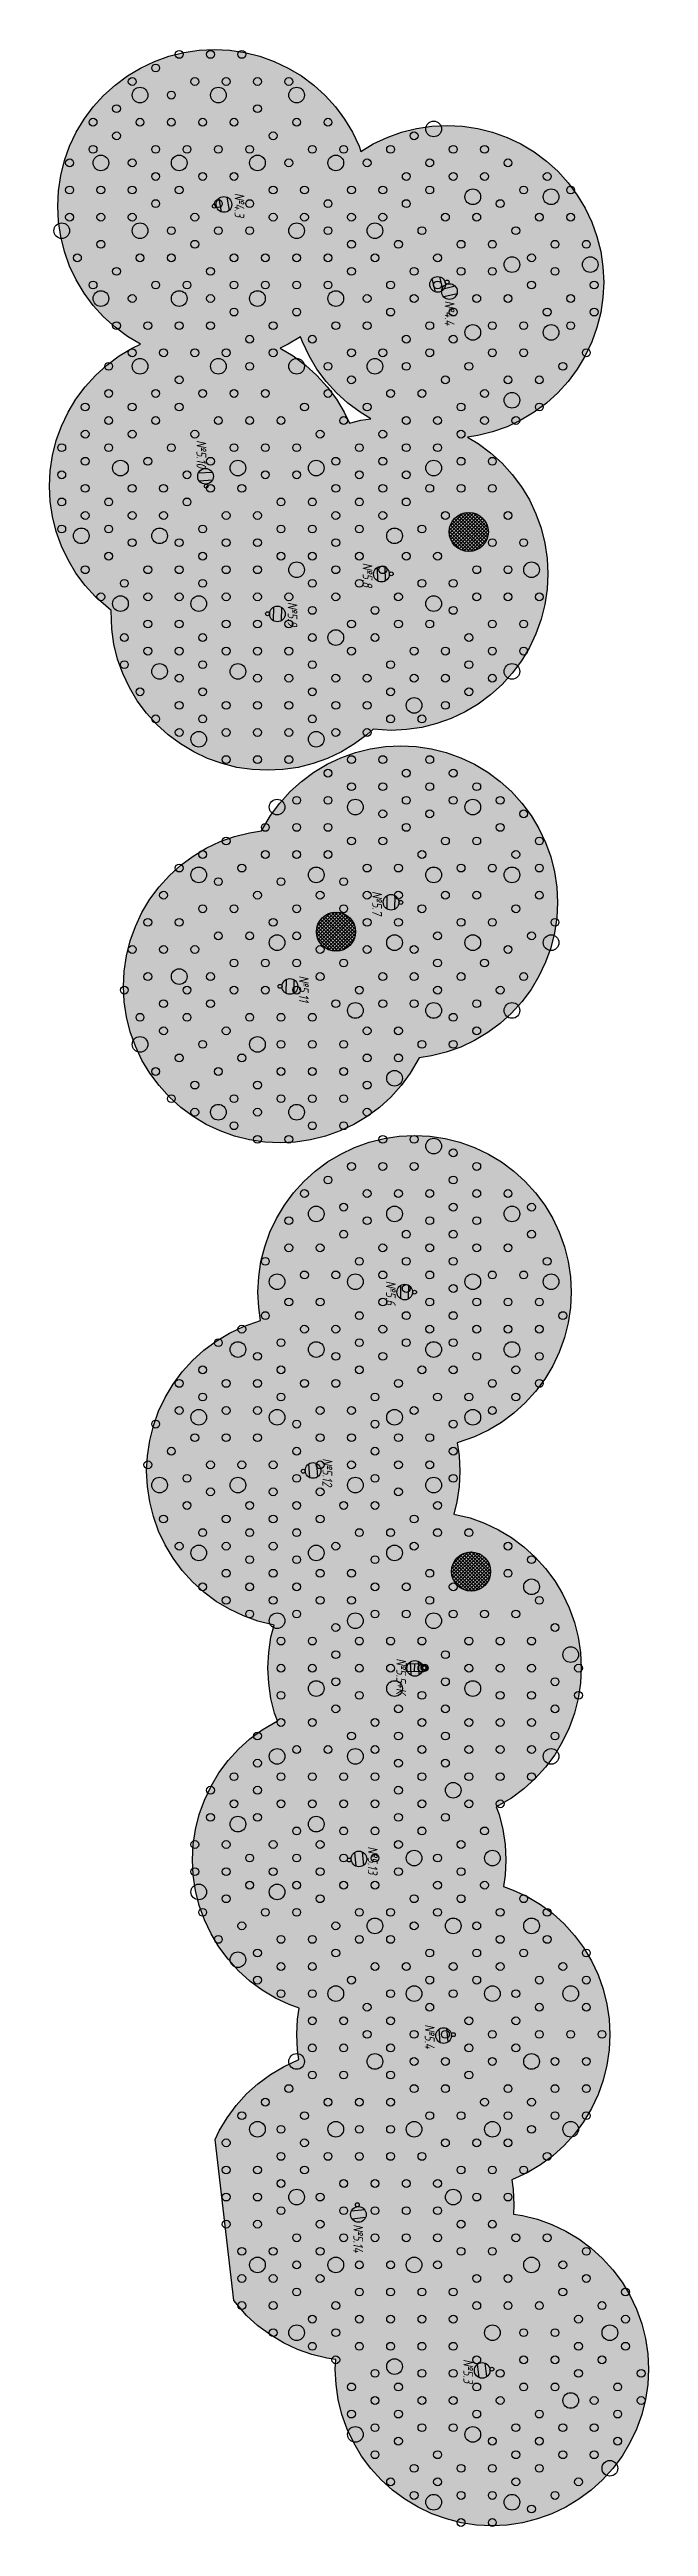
# Model space of a CAD drawing. Extents: x 17765 to 20362, y 13375 to 15893.
# Drawn here: x 17795.5 to 17872, y 14143.2 to 14459.5 of the extents above; entities that cross this region are included whole.
import ezdxf

# ---------------------------------------------------------------- set-up
doc = ezdxf.new("R2010")
doc.units = 0
for name, color, linetype in [('PLANTING_FLOWERBEDS', 6, 'Continuous'), ('PLANTING_LAWN', 82, 'Continuous'), ('PLANTING_SHRUBS', 94, 'Continuous'), ('PLANTING_TREES', 3, 'Continuous'), ('ЭН_ВЫНОСКИ_НОМЕРА_ОПОРЫ', 1, 'CONTINUOUS'), ('ЭН_СУЩ_ОПОРА__ЗАМ__СВЕТ__Н', 5, 'CONTINUOUS'), ('ЭН_СУЩ_ОПОРА_К1_LED', 7, 'CONTINUOUS'), ('ЭН_СУЩ_ОПОРА_К2-90_2_LED', 7, 'CONTINUOUS'), ('ЭН_СУЩ_ОПОРА_НО_К1-П_LED50', 1, 'CONTINUOUS')]:
    doc.layers.add(name, color=color, linetype=linetype)
doc.styles.get("Standard").update_dxf_attribs({"font": 'isocpeui.ttf', "width": 0.8})

msp = doc.modelspace()

# ---------------------------------------------------------------- texts
at = {"layer": 'ЭН_ВЫНОСКИ_НОМЕРА_ОПОРЫ', "color": 1, "char_height": 1.25, "attachment_point": 1, "rotation": 269.88316}
for s, heights, insert in [('{\\C5;\\c16711680;№4.3}', [-1.25], (17820.341, 14441.206)), ('{\\C256;\\c0;№4.4}', [-1.25], (17847.189, 14427.448)), ('{\\C256;\\c0;№5.10}', [-1.25], (17815.479, 14409.63)), ('{\\C256;\\c0;№5.8}', [-1.25], (17836.702, 14393.97)), ('{\\C256;\\c0;№5.9}', [-1.25], (17827.123, 14388.966)), ('{\\C256;\\c0;№5.7}', [-1.266], (17837.925, 14352.033)), ('{\\C256;\\c0;№5.11}', [-1.25], (17828.563, 14341.248)), ('{\\C256;\\c0;№5.6}', [-1.25], (17839.677, 14302.254)), ('{\\C256;\\c0;№5.12}', [-1.25], (17831.574, 14279.593)), ('{\\C5;\\c16711680;№5.5}+К', [-1.25], (17841.002, 14254.045)), ('{\\C256;\\c0;№5.13}', [-1.25], (17837.363, 14230.021)), ('{\\C256;\\c0;№5.4}', [-1.25], (17844.638, 14207.296)), ('{\\C256;\\c0;№5.14}', [-1.25], (17835.513, 14181.76)), ('{\\C256;\\c0;№5.3}', [-1.25], (17849.56, 14164.532))]:
    msp.add_mtext_dynamic_manual_height_columns(s, width=2.90548, gutter_width=12.5, heights=heights, dxfattribs=dict(at, insert=insert))

# ---------------------------------------------------------------- blocks, each defined once
blk = doc.blocks.new('*U588')
at = {"layer": 'ЭН_СУЩ_ОПОРА_К1_LED', "color": 18}
for points in [[(-1.63, -1.08), (-1.84, 0.64)], [(-0.64, -0.95), (-0.85, 0.77)]]:
    blk.add_lwpolyline(points, dxfattribs=at)
for centre, radius in [((-1.24, -0.16), 1), ((0, 0), 0.25)]:
    blk.add_circle(centre, radius, dxfattribs=at)
blk = doc.blocks.new('*U591')
at = {"layer": 'ЭН_СУЩ_ОПОРА_К1_LED', "color": 18}
for points in [[(-1.67, -1.02), (-1.82, 0.71)], [(-0.67, -0.93), (-0.82, 0.8)]]:
    blk.add_lwpolyline(points, dxfattribs=at)
for centre, radius in [((-1.25, -0.11), 1), ((0, 0), 0.25)]:
    blk.add_circle(centre, radius, dxfattribs=at)
blk = doc.blocks.new('*U592')
at = {"layer": 'ЭН_СУЩ_ОПОРА__ЗАМ__СВЕТ__Н'}
for points in [[(-1.7, -0.96), (-1.78, 0.77)], [(-0.7, -0.91), (-0.79, 0.82)]]:
    blk.add_lwpolyline(points, dxfattribs=at)
for centre, radius in [((-1.24, -0.07), 1), ((0, 0), 0.25)]:
    blk.add_circle(centre, radius, dxfattribs=at)
blk = doc.blocks.new('*U593')
at = {"layer": 'ЭН_СУЩ_ОПОРА_К1_LED', "color": 18}
for points in [[(-1.76, -0.85), (-1.74, 0.88)], [(-0.76, -0.86), (-0.74, 0.87)]]:
    blk.add_lwpolyline(points, dxfattribs=at)
for centre, radius in [((-1.25, 0.01), 1), ((0, 0), 0.25)]:
    blk.add_circle(centre, radius, dxfattribs=at)
blk = doc.blocks.new('*U594')
at = {"layer": 'ЭН_СУЩ_ОПОРА_К1_LED', "color": 18}
for points in [[(-1.72, -0.92), (-1.77, 0.81)], [(-0.72, -0.89), (-0.77, 0.84)]]:
    blk.add_lwpolyline(points, dxfattribs=at)
for centre, radius in [((-1.25, -0.04), 1), ((0, 0), 0.25)]:
    blk.add_circle(centre, radius, dxfattribs=at)
blk = doc.blocks.new('*U595')
at = {"layer": 'ЭН_СУЩ_ОПОРА_К1_LED', "color": 18}
for points in [[(0.66, 0.94), (0.83, -0.79)], [(1.65, 1.04), (1.83, -0.69)]]:
    blk.add_lwpolyline(points, dxfattribs=at)
for centre, radius in [((0, 0), 0.25), ((1.24, 0.13), 1)]:
    blk.add_circle(centre, radius, dxfattribs=at)
blk = doc.blocks.new('*U596')
at = {"layer": 'ЭН_СУЩ_ОПОРА_К1_LED', "color": 18}
for points in [[(0.69, 0.92), (0.81, -0.81)], [(1.68, 0.99), (1.81, -0.74)]]:
    blk.add_lwpolyline(points, dxfattribs=at)
for centre, radius in [((0, 0), 0.25), ((1.25, 0.09), 1)]:
    blk.add_circle(centre, radius, dxfattribs=at)
blk = doc.blocks.new('*U597')
at = {"layer": 'ЭН_СУЩ_ОПОРА_К1_LED', "color": 18}
for points in [[(0.94, -0.65), (-0.78, -0.84)], [(1.06, -1.64), (-0.67, -1.84)]]:
    blk.add_lwpolyline(points, dxfattribs=at)
for centre, radius in [((0, 0), 0.25), ((0.14, -1.24), 1)]:
    blk.add_circle(centre, radius, dxfattribs=at)
blk = doc.blocks.new('*U598')
at = {"layer": 'ЭН_СУЩ_ОПОРА_К1_LED', "color": 18}
for points in [[(0.76, 0.86), (0.74, -0.88)], [(1.76, 0.84), (1.74, -0.89)]]:
    blk.add_lwpolyline(points, dxfattribs=at)
for centre, radius in [((0, 0), 0.25), ((1.25, -0.02), 1)]:
    blk.add_circle(centre, radius, dxfattribs=at)
blk = doc.blocks.new('*U599')
at = {"layer": 'ЭН_СУЩ_ОПОРА_К1_LED', "color": 18}
for points in [[(0.77, 0.85), (0.73, -0.88)], [(1.77, 0.83), (1.73, -0.91)]]:
    blk.add_lwpolyline(points, dxfattribs=at)
for centre, radius in [((0, 0), 0.25), ((1.25, -0.03), 1)]:
    blk.add_circle(centre, radius, dxfattribs=at)
blk = doc.blocks.new('*U600')
at = {"layer": 'ЭН_СУЩ_ОПОРА_К1_LED', "color": 18}
for points in [[(-0.98, 1.69), (0.75, 1.8)], [(-0.91, 0.69), (0.81, 0.81)]]:
    blk.add_lwpolyline(points, dxfattribs=at)
for centre, radius in [((-0.08, 1.25), 1), ((0, 0), 0.25)]:
    blk.add_circle(centre, radius, dxfattribs=at)
blk = doc.blocks.new('*U601')
at = {"layer": 'ЭН_СУЩ_ОПОРА_К2-90_2_LED', "color": 18}
for points in [[(-1.49, -1.27), (-1.91, 0.41)], [(-0.52, -1.02), (-0.94, 0.66)], [(1.02, -0.52), (-0.66, -0.94)], [(1.27, -1.49), (-0.41, -1.91)]]:
    blk.add_lwpolyline(points, dxfattribs=at)
for centre, radius in [((-1.21, -0.3), 1), ((0, 0), 0.25), ((0.3, -1.21), 1)]:
    blk.add_circle(centre, radius, dxfattribs=at)
blk = doc.blocks.new('*U602')
at = {"layer": 'ЭН_СУЩ_ОПОРА__ЗАМ__СВЕТ__Н'}
for points in [[(0.59, 0.98), (0.89, -0.73)], [(1.58, 1.15), (1.87, -0.56)]]:
    blk.add_lwpolyline(points, dxfattribs=at)
for centre, radius in [((0, 0), 0.25), ((1.23, 0.21), 1)]:
    blk.add_circle(centre, radius, dxfattribs=at)
blk = doc.blocks.new('*U582')
at = {"layer": 'ЭН_СУЩ_ОПОРА_НО_К1-П_LED50'}
blk.add_lwpolyline([(-2.3, 0.54), (-0.29, 0.51), (-0.31, -0.5), (-2.32, -0.47)], close=True, dxfattribs=at)
blk.add_lwpolyline([(-1.3, 0.53), (-1.31, -0.48)], dxfattribs=at)
for radius in [0.45, 0.3]:
    blk.add_circle((0, 0), radius, dxfattribs=at)

# ---------------------------------------------------------------- hatches: boundary and pattern name
at = {"layer": 'PLANTING_FLOWERBEDS'}
h = msp.add_hatch(dxfattribs=at)
h.set_pattern_fill('ANSI37', color=6, scale=0.1)
edge = h.paths.add_edge_path()
edge.add_arc((17849.005, 14397.911), 2.5, 0, 360)
h = msp.add_hatch(dxfattribs=at)
h.set_pattern_fill('ANSI37', color=6, scale=0.1)
edge = h.paths.add_edge_path()
edge.add_arc((17832.049, 14346.85), 2.5, 0, 360)
h = msp.add_hatch(dxfattribs=at)
h.set_pattern_fill('ANSI37', color=6, scale=0.1)
edge = h.paths.add_edge_path()
edge.add_arc((17849.293, 14265.13), 2.5, 0, 360)
at = {"layer": 'PLANTING_LAWN'}
h = msp.add_hatch(dxfattribs=at)
h.set_pattern_fill('GRASS', color=82, scale=0.05)
h.paths.add_polyline_path([(17801.32, 14389.62), (17800, 14391.07), (17798.83, 14392.65), (17797.82, 14394.33), (17796.98, 14396.11), (17796.32, 14397.95), (17795.85, 14399.86), (17795.56, 14401.8), (17795.46, 14403.76), (17795.56, 14405.72), (17795.85, 14407.66), (17796.32, 14409.57), (17796.98, 14411.41), (17797.82, 14413.19), (17798.83, 14414.87), (17800, 14416.45), (17801.32, 14417.9), (17802.77, 14419.22), (17804.35, 14420.39), (17806.03, 14421.4), (17807.07, 14421.89), (17805.4, 14422.89), (17803.82, 14424.06), (17802.37, 14425.38), (17801.05, 14426.83), (17799.88, 14428.41), (17798.87, 14430.09), (17798.03, 14431.87), (17797.37, 14433.71), (17796.89, 14435.62), (17796.61, 14437.56), (17796.51, 14439.52), (17796.61, 14441.48), (17796.89, 14443.42), (17797.37, 14445.33), (17798.03, 14447.17), (17798.87, 14448.95), (17799.88, 14450.63), (17801.05, 14452.21), (17802.37, 14453.66), (17803.82, 14454.98), (17805.4, 14456.15), (17807.08, 14457.16), (17808.86, 14458), (17810.7, 14458.66), (17812.61, 14459.14), (17814.55, 14459.42), (17816.51, 14459.52), (17818.47, 14459.42), (17820.41, 14459.14), (17822.32, 14458.66), (17824.16, 14458), (17825.94, 14457.16), (17827.62, 14456.15), (17829.2, 14454.98), (17830.65, 14453.66), (17831.97, 14452.21), (17833.14, 14450.63), (17834.15, 14448.95), (17834.99, 14447.17), (17835.22, 14446.51), (17836.81, 14447.46), (17838.58, 14448.3), (17840.43, 14448.96), (17842.33, 14449.44), (17844.27, 14449.73), (17846.24, 14449.82), (17848.2, 14449.73), (17850.14, 14449.44), (17852.04, 14448.96), (17853.89, 14448.3), (17855.66, 14447.46), (17857.35, 14446.45), (17858.92, 14445.28), (17860.38, 14443.97), (17861.7, 14442.51), (17862.86, 14440.94), (17863.87, 14439.25), (17864.71, 14437.48), (17865.37, 14435.63), (17865.85, 14433.73), (17866.14, 14431.78), (17866.24, 14429.82), (17866.14, 14427.86), (17865.85, 14425.92), (17865.37, 14424.02), (17864.71, 14422.17), (17863.87, 14420.4), (17862.86, 14418.71), (17861.7, 14417.14), (17860.38, 14415.68), (17858.92, 14414.36), (17857.35, 14413.19), (17855.66, 14412.19), (17853.89, 14411.35), (17852.04, 14410.69), (17850.14, 14410.21), (17848.84, 14410.02), (17850.21, 14409.19), (17851.79, 14408.02), (17853.25, 14406.7), (17854.56, 14405.25), (17855.73, 14403.67), (17856.74, 14401.99), (17857.58, 14400.21), (17858.24, 14398.37), (17858.72, 14396.46), (17859.01, 14394.52), (17859.1, 14392.56), (17859.01, 14390.6), (17858.72, 14388.66), (17858.24, 14386.75), (17857.58, 14384.91), (17856.74, 14383.13), (17855.73, 14381.45), (17854.56, 14379.87), (17853.25, 14378.42), (17851.79, 14377.1), (17850.21, 14375.93), (17848.53, 14374.92), (17846.76, 14374.08), (17844.91, 14373.42), (17843.01, 14372.94), (17841.06, 14372.66), (17839.1, 14372.56), (17836.78, 14372.71), (17835.99, 14372), (17834.42, 14370.83), (17832.73, 14369.82), (17830.96, 14368.98), (17829.11, 14368.32), (17827.21, 14367.84), (17825.26, 14367.56), (17823.3, 14367.46), (17821.34, 14367.56), (17819.4, 14367.84), (17817.5, 14368.32), (17815.65, 14368.98), (17813.88, 14369.82), (17812.19, 14370.83), (17810.62, 14372), (17809.16, 14373.32), (17807.84, 14374.77), (17806.67, 14376.35), (17805.67, 14378.03), (17804.83, 14379.81), (17804.16, 14381.65), (17803.69, 14383.56), (17803.4, 14385.5), (17803.32, 14387.89)])
h.paths.add_polyline_path([(17824.9, 14421.39), (17826.57, 14420.39), (17828.15, 14419.22), (17829.6, 14417.9), (17830.92, 14416.45), (17832.09, 14414.87), (17833.1, 14413.19), (17833.75, 14411.81), (17835.2, 14412.18), (17836.5, 14412.37), (17835.12, 14413.19), (17833.55, 14414.36), (17832.09, 14415.68), (17830.77, 14417.14), (17829.61, 14418.71), (17828.6, 14420.4), (17827.76, 14422.17), (17827.52, 14422.83), (17825.94, 14421.88)], flags=16)
h = msp.add_hatch(dxfattribs=at)
h.set_pattern_fill('GRASS', color=82, scale=0.05)
h.paths.add_polyline_path([(17832.56, 14321.4), (17830.71, 14320.74), (17828.8, 14320.26), (17826.86, 14319.97), (17824.9, 14319.87), (17822.94, 14319.97), (17821, 14320.26), (17819.1, 14320.74), (17817.25, 14321.4), (17815.47, 14322.24), (17813.79, 14323.24), (17812.21, 14324.41), (17810.76, 14325.73), (17809.44, 14327.19), (17808.27, 14328.76), (17807.26, 14330.45), (17806.42, 14332.22), (17805.76, 14334.07), (17805.29, 14335.97), (17805, 14337.91), (17804.9, 14339.87), (17805, 14341.83), (17805.29, 14343.78), (17805.76, 14345.68), (17806.42, 14347.53), (17807.26, 14349.3), (17808.27, 14350.99), (17809.44, 14352.56), (17810.76, 14354.02), (17812.21, 14355.33), (17813.79, 14356.5), (17815.47, 14357.51), (17817.25, 14358.35), (17819.1, 14359.01), (17821, 14359.49), (17822.55, 14359.72), (17823.7, 14361.7), (17824.87, 14363.28), (17826.18, 14364.74), (17827.64, 14366.05), (17829.22, 14367.22), (17830.9, 14368.23), (17832.67, 14369.07), (17834.52, 14369.73), (17836.42, 14370.21), (17838.37, 14370.5), (17840.33, 14370.59), (17842.29, 14370.5), (17844.23, 14370.21), (17846.13, 14369.73), (17847.98, 14369.07), (17849.75, 14368.23), (17851.44, 14367.22), (17853.01, 14366.05), (17854.47, 14364.74), (17855.79, 14363.28), (17856.96, 14361.7), (17857.97, 14360.02), (17858.8, 14358.25), (17859.47, 14356.4), (17859.94, 14354.49), (17860.23, 14352.55), (17860.33, 14350.59), (17860.23, 14348.63), (17859.94, 14346.69), (17859.47, 14344.79), (17858.8, 14342.94), (17857.97, 14341.17), (17856.96, 14339.48), (17855.79, 14337.91), (17854.47, 14336.45), (17853.01, 14335.13), (17851.44, 14333.96), (17849.75, 14332.95), (17847.98, 14332.12), (17846.13, 14331.45), (17844.23, 14330.98), (17842.68, 14330.75), (17841.53, 14328.76), (17840.36, 14327.19), (17839.04, 14325.73), (17837.59, 14324.41), (17836.01, 14323.24), (17834.33, 14322.24)])
h = msp.add_hatch(dxfattribs=at)
h.set_pattern_fill('GRASS', color=82, scale=0.05)
h.paths.add_polyline_path([(17866.09, 14149.12), (17864.64, 14147.8), (17863.06, 14146.63), (17861.38, 14145.62), (17859.61, 14144.78), (17857.76, 14144.12), (17855.85, 14143.64), (17853.91, 14143.35), (17851.95, 14143.26), (17849.99, 14143.35), (17848.05, 14143.64), (17846.15, 14144.12), (17844.3, 14144.78), (17842.52, 14145.62), (17840.84, 14146.63), (17839.26, 14147.8), (17837.81, 14149.12), (17836.49, 14150.57), (17835.32, 14152.15), (17834.31, 14153.83), (17833.47, 14155.6), (17832.81, 14157.45), (17832.34, 14159.36), (17832.05, 14161.3), (17831.95, 14163.26), (17832.01, 14164.47), (17830.87, 14164.64), (17828.96, 14165.12), (17827.12, 14165.78), (17825.34, 14166.62), (17823.66, 14167.63), (17822.08, 14168.79), (17820.63, 14170.11), (17818.98, 14172.01), (17816.61, 14192.57), (17817.13, 14193.68), (17818.14, 14195.37), (17819.31, 14196.94), (17820.63, 14198.4), (17822.08, 14199.71), (17823.66, 14200.88), (17825.34, 14201.89), (17827.31, 14202.8), (17827.13, 14204.02), (17827.03, 14205.98), (17827.13, 14207.94), (17827.34, 14209.36), (17826.07, 14209.81), (17824.3, 14210.65), (17822.62, 14211.66), (17821.04, 14212.83), (17819.59, 14214.15), (17818.27, 14215.6), (17817.1, 14217.18), (17816.09, 14218.86), (17815.25, 14220.64), (17814.59, 14222.48), (17814.11, 14224.39), (17813.82, 14226.33), (17813.73, 14228.29), (17813.82, 14230.25), (17814.11, 14232.19), (17814.59, 14234.1), (17815.25, 14235.94), (17816.09, 14237.72), (17817.1, 14239.4), (17818.27, 14240.98), (17819.59, 14242.43), (17821.04, 14243.75), (17822.62, 14244.92), (17824.56, 14246.05), (17824.21, 14247.03), (17823.74, 14248.93), (17823.45, 14250.87), (17823.35, 14252.83), (17823.45, 14254.79), (17823.74, 14256.73), (17824.13, 14258.3), (17822.06, 14258.81), (17820.21, 14259.47), (17818.43, 14260.31), (17816.75, 14261.32), (17815.17, 14262.48), (17813.72, 14263.8), (17812.4, 14265.26), (17811.23, 14266.83), (17810.22, 14268.52), (17809.38, 14270.29), (17808.72, 14272.14), (17808.25, 14274.04), (17807.96, 14275.98), (17807.86, 14277.94), (17807.96, 14279.9), (17808.25, 14281.85), (17808.72, 14283.75), (17809.38, 14285.6), (17810.22, 14287.37), (17811.23, 14289.06), (17812.4, 14290.63), (17813.72, 14292.09), (17815.17, 14293.4), (17816.75, 14294.57), (17818.43, 14295.58), (17820.21, 14296.42), (17822.42, 14297.18), (17822.17, 14298.85), (17822.08, 14300.81), (17822.17, 14302.77), (17822.46, 14304.72), (17822.94, 14306.62), (17823.6, 14308.47), (17824.44, 14310.24), (17825.45, 14311.93), (17826.62, 14313.5), (17827.94, 14314.96), (17829.39, 14316.27), (17830.97, 14317.44), (17832.65, 14318.45), (17834.42, 14319.29), (17836.27, 14319.95), (17838.18, 14320.43), (17840.12, 14320.72), (17842.08, 14320.81), (17844.04, 14320.72), (17845.98, 14320.43), (17847.88, 14319.95), (17849.73, 14319.29), (17851.51, 14318.45), (17853.19, 14317.44), (17854.77, 14316.27), (17856.22, 14314.96), (17857.54, 14313.5), (17858.71, 14311.93), (17859.72, 14310.24), (17860.56, 14308.47), (17861.22, 14306.62), (17861.69, 14304.72), (17861.98, 14302.77), (17862.08, 14300.81), (17861.98, 14298.85), (17861.69, 14296.91), (17861.22, 14295.01), (17860.56, 14293.16), (17859.72, 14291.39), (17858.71, 14289.7), (17857.54, 14288.13), (17856.22, 14286.67), (17854.77, 14285.35), (17853.19, 14284.18), (17851.51, 14283.18), (17849.73, 14282.34), (17847.52, 14281.58), (17847.77, 14279.9), (17847.86, 14277.94), (17847.77, 14275.98), (17847.48, 14274.04), (17847.08, 14272.47), (17849.16, 14271.97), (17851, 14271.31), (17852.78, 14270.47), (17854.46, 14269.46), (17856.04, 14268.29), (17857.49, 14266.97), (17858.81, 14265.52), (17859.98, 14263.94), (17860.99, 14262.26), (17861.83, 14260.48), (17862.49, 14258.64), (17862.97, 14256.73), (17863.25, 14254.79), (17863.35, 14252.83), (17863.25, 14250.87), (17862.97, 14248.93), (17862.49, 14247.03), (17861.83, 14245.18), (17860.99, 14243.4), (17859.98, 14241.72), (17858.81, 14240.14), (17857.49, 14238.69), (17856.04, 14237.37), (17854.46, 14236.2), (17852.52, 14235.07), (17852.87, 14234.1), (17853.34, 14232.19), (17853.63, 14230.25), (17853.73, 14228.29), (17853.63, 14226.33), (17853.42, 14224.91), (17854.69, 14224.45), (17856.46, 14223.61), (17858.15, 14222.6), (17859.72, 14221.44), (17861.18, 14220.12), (17862.49, 14218.66), (17863.66, 14217.09), (17864.67, 14215.4), (17865.51, 14213.63), (17866.17, 14211.78), (17866.65, 14209.88), (17866.94, 14207.94), (17867.03, 14205.98), (17866.94, 14204.02), (17866.65, 14202.07), (17866.17, 14200.17), (17865.51, 14198.32), (17864.67, 14196.55), (17863.66, 14194.86), (17862.49, 14193.29), (17861.18, 14191.83), (17859.72, 14190.52), (17858.15, 14189.35), (17856.46, 14188.34), (17854.49, 14187.43), (17854.67, 14186.22), (17854.77, 14184.25), (17854.71, 14183.04), (17855.85, 14182.87), (17857.76, 14182.4), (17859.61, 14181.74), (17861.38, 14180.9), (17863.06, 14179.89), (17864.64, 14178.72), (17866.09, 14177.4), (17867.41, 14175.95), (17868.58, 14174.37), (17869.59, 14172.69), (17870.43, 14170.91), (17871.09, 14169.06), (17871.57, 14167.16), (17871.86, 14165.22), (17871.95, 14163.26), (17871.86, 14161.3), (17871.57, 14159.36), (17871.09, 14157.45), (17870.43, 14155.6), (17869.59, 14153.83), (17868.58, 14152.15), (17867.41, 14150.57)])

# ---------------------------------------------------------------- linework, layer by layer
at = {"layer": 'PLANTING_FLOWERBEDS', "color": 6}
for centre in [(17849.005, 14397.911), (17832.049, 14346.85), (17849.293, 14265.13)]:
    msp.add_circle(centre, 2.5, dxfattribs=at)
at = {"layer": 'PLANTING_LAWN', "color": 82}
for points in [[(17801.32, 14389.62), (17800, 14391.07), (17798.83, 14392.65), (17797.82, 14394.33), (17796.98, 14396.11), (17796.32, 14397.95), (17795.85, 14399.86), (17795.56, 14401.8), (17795.46, 14403.76), (17795.56, 14405.72), (17795.85, 14407.66), (17796.32, 14409.57), (17796.98, 14411.41), (17797.82, 14413.19), (17798.83, 14414.87), (17800, 14416.45), (17801.32, 14417.9), (17802.77, 14419.22), (17804.35, 14420.39), (17806.03, 14421.4), (17807.07, 14421.89), (17805.4, 14422.89), (17803.82, 14424.06), (17802.37, 14425.38), (17801.05, 14426.83), (17799.88, 14428.41), (17798.87, 14430.09), (17798.03, 14431.87), (17797.37, 14433.71), (17796.89, 14435.62), (17796.61, 14437.56), (17796.51, 14439.52), (17796.61, 14441.48), (17796.89, 14443.42), (17797.37, 14445.33), (17798.03, 14447.17), (17798.87, 14448.95), (17799.88, 14450.63), (17801.05, 14452.21), (17802.37, 14453.66), (17803.82, 14454.98), (17805.4, 14456.15), (17807.08, 14457.16), (17808.86, 14458), (17810.7, 14458.66), (17812.61, 14459.14), (17814.55, 14459.42), (17816.51, 14459.52), (17818.47, 14459.42), (17820.41, 14459.14), (17822.32, 14458.66), (17824.16, 14458), (17825.94, 14457.16), (17827.62, 14456.15), (17829.2, 14454.98), (17830.65, 14453.66), (17831.97, 14452.21), (17833.14, 14450.63), (17834.15, 14448.95), (17834.99, 14447.17), (17835.22, 14446.51), (17836.81, 14447.46), (17838.58, 14448.3), (17840.43, 14448.96), (17842.33, 14449.44), (17844.27, 14449.73), (17846.24, 14449.82), (17848.2, 14449.73), (17850.14, 14449.44), (17852.04, 14448.96), (17853.89, 14448.3), (17855.66, 14447.46), (17857.35, 14446.45), (17858.92, 14445.28), (17860.38, 14443.97), (17861.7, 14442.51), (17862.86, 14440.94), (17863.87, 14439.25), (17864.71, 14437.48), (17865.37, 14435.63), (17865.85, 14433.73), (17866.14, 14431.78), (17866.24, 14429.82), (17866.14, 14427.86), (17865.85, 14425.92), (17865.37, 14424.02), (17864.71, 14422.17), (17863.87, 14420.4), (17862.86, 14418.71), (17861.7, 14417.14), (17860.38, 14415.68), (17858.92, 14414.36), (17857.35, 14413.19), (17855.66, 14412.19), (17853.89, 14411.35), (17852.04, 14410.69), (17850.14, 14410.21), (17848.84, 14410.02), (17850.21, 14409.19), (17851.79, 14408.02), (17853.25, 14406.7), (17854.56, 14405.25), (17855.73, 14403.67), (17856.74, 14401.99), (17857.58, 14400.21), (17858.24, 14398.37), (17858.72, 14396.46), (17859.01, 14394.52), (17859.1, 14392.56), (17859.01, 14390.6), (17858.72, 14388.66), (17858.24, 14386.75), (17857.58, 14384.91), (17856.74, 14383.13), (17855.73, 14381.45), (17854.56, 14379.87), (17853.25, 14378.42), (17851.79, 14377.1), (17850.21, 14375.93), (17848.53, 14374.92), (17846.76, 14374.08), (17844.91, 14373.42), (17843.01, 14372.94), (17841.06, 14372.66), (17839.1, 14372.56), (17836.78, 14372.71), (17835.99, 14372), (17834.42, 14370.83), (17832.73, 14369.82), (17830.96, 14368.98), (17829.11, 14368.32), (17827.21, 14367.84), (17825.26, 14367.56), (17823.3, 14367.46), (17821.34, 14367.56), (17819.4, 14367.84), (17817.5, 14368.32), (17815.65, 14368.98), (17813.88, 14369.82), (17812.19, 14370.83), (17810.62, 14372), (17809.16, 14373.32), (17807.84, 14374.77), (17806.67, 14376.35), (17805.67, 14378.03), (17804.83, 14379.81), (17804.16, 14381.65), (17803.69, 14383.56), (17803.4, 14385.5), (17803.32, 14387.89)], [(17824.9, 14421.39), (17826.57, 14420.39), (17828.15, 14419.22), (17829.6, 14417.9), (17830.92, 14416.45), (17832.09, 14414.87), (17833.1, 14413.19), (17833.75, 14411.81), (17835.2, 14412.18), (17836.5, 14412.37), (17835.12, 14413.19), (17833.55, 14414.36), (17832.09, 14415.68), (17830.77, 14417.14), (17829.61, 14418.71), (17828.6, 14420.4), (17827.76, 14422.17), (17827.52, 14422.83), (17825.94, 14421.88)], [(17832.56, 14321.4), (17830.71, 14320.74), (17828.8, 14320.26), (17826.86, 14319.97), (17824.9, 14319.87), (17822.94, 14319.97), (17821, 14320.26), (17819.1, 14320.74), (17817.25, 14321.4), (17815.47, 14322.24), (17813.79, 14323.24), (17812.21, 14324.41), (17810.76, 14325.73), (17809.44, 14327.19), (17808.27, 14328.76), (17807.26, 14330.45), (17806.42, 14332.22), (17805.76, 14334.07), (17805.29, 14335.97), (17805, 14337.91), (17804.9, 14339.87), (17805, 14341.83), (17805.29, 14343.78), (17805.76, 14345.68), (17806.42, 14347.53), (17807.26, 14349.3), (17808.27, 14350.99), (17809.44, 14352.56), (17810.76, 14354.02), (17812.21, 14355.33), (17813.79, 14356.5), (17815.47, 14357.51), (17817.25, 14358.35), (17819.1, 14359.01), (17821, 14359.49), (17822.55, 14359.72), (17823.7, 14361.7), (17824.87, 14363.28), (17826.18, 14364.74), (17827.64, 14366.05), (17829.22, 14367.22), (17830.9, 14368.23), (17832.67, 14369.07), (17834.52, 14369.73), (17836.42, 14370.21), (17838.37, 14370.5), (17840.33, 14370.59), (17842.29, 14370.5), (17844.23, 14370.21), (17846.13, 14369.73), (17847.98, 14369.07), (17849.75, 14368.23), (17851.44, 14367.22), (17853.01, 14366.05), (17854.47, 14364.74), (17855.79, 14363.28), (17856.96, 14361.7), (17857.97, 14360.02), (17858.8, 14358.25), (17859.47, 14356.4), (17859.94, 14354.49), (17860.23, 14352.55), (17860.33, 14350.59), (17860.23, 14348.63), (17859.94, 14346.69), (17859.47, 14344.79), (17858.8, 14342.94), (17857.97, 14341.17), (17856.96, 14339.48), (17855.79, 14337.91), (17854.47, 14336.45), (17853.01, 14335.13), (17851.44, 14333.96), (17849.75, 14332.95), (17847.98, 14332.12), (17846.13, 14331.45), (17844.23, 14330.98), (17842.68, 14330.75), (17841.53, 14328.76), (17840.36, 14327.19), (17839.04, 14325.73), (17837.59, 14324.41), (17836.01, 14323.24), (17834.33, 14322.24)], [(17866.09, 14149.12), (17864.64, 14147.8), (17863.06, 14146.63), (17861.38, 14145.62), (17859.61, 14144.78), (17857.76, 14144.12), (17855.85, 14143.64), (17853.91, 14143.35), (17851.95, 14143.26), (17849.99, 14143.35), (17848.05, 14143.64), (17846.15, 14144.12), (17844.3, 14144.78), (17842.52, 14145.62), (17840.84, 14146.63), (17839.26, 14147.8), (17837.81, 14149.12), (17836.49, 14150.57), (17835.32, 14152.15), (17834.31, 14153.83), (17833.47, 14155.6), (17832.81, 14157.45), (17832.34, 14159.36), (17832.05, 14161.3), (17831.95, 14163.26), (17832.01, 14164.47), (17830.87, 14164.64), (17828.96, 14165.12), (17827.12, 14165.78), (17825.34, 14166.62), (17823.66, 14167.63), (17822.08, 14168.79), (17820.63, 14170.11), (17818.98, 14172.01), (17816.61, 14192.57), (17817.13, 14193.68), (17818.14, 14195.37), (17819.31, 14196.94), (17820.63, 14198.4), (17822.08, 14199.71), (17823.66, 14200.88), (17825.34, 14201.89), (17827.31, 14202.8), (17827.13, 14204.02), (17827.03, 14205.98), (17827.13, 14207.94), (17827.34, 14209.36), (17826.07, 14209.81), (17824.3, 14210.65), (17822.62, 14211.66), (17821.04, 14212.83), (17819.59, 14214.15), (17818.27, 14215.6), (17817.1, 14217.18), (17816.09, 14218.86), (17815.25, 14220.64), (17814.59, 14222.48), (17814.11, 14224.39), (17813.82, 14226.33), (17813.73, 14228.29), (17813.82, 14230.25), (17814.11, 14232.19), (17814.59, 14234.1), (17815.25, 14235.94), (17816.09, 14237.72), (17817.1, 14239.4), (17818.27, 14240.98), (17819.59, 14242.43), (17821.04, 14243.75), (17822.62, 14244.92), (17824.56, 14246.05), (17824.21, 14247.03), (17823.74, 14248.93), (17823.45, 14250.87), (17823.35, 14252.83), (17823.45, 14254.79), (17823.74, 14256.73), (17824.13, 14258.3), (17822.06, 14258.81), (17820.21, 14259.47), (17818.43, 14260.31), (17816.75, 14261.32), (17815.17, 14262.48), (17813.72, 14263.8), (17812.4, 14265.26), (17811.23, 14266.83), (17810.22, 14268.52), (17809.38, 14270.29), (17808.72, 14272.14), (17808.25, 14274.04), (17807.96, 14275.98), (17807.86, 14277.94), (17807.96, 14279.9), (17808.25, 14281.85), (17808.72, 14283.75), (17809.38, 14285.6), (17810.22, 14287.37), (17811.23, 14289.06), (17812.4, 14290.63), (17813.72, 14292.09), (17815.17, 14293.4), (17816.75, 14294.57), (17818.43, 14295.58), (17820.21, 14296.42), (17822.42, 14297.18), (17822.17, 14298.85), (17822.08, 14300.81), (17822.17, 14302.77), (17822.46, 14304.72), (17822.94, 14306.62), (17823.6, 14308.47), (17824.44, 14310.24), (17825.45, 14311.93), (17826.62, 14313.5), (17827.94, 14314.96), (17829.39, 14316.27), (17830.97, 14317.44), (17832.65, 14318.45), (17834.42, 14319.29), (17836.27, 14319.95), (17838.18, 14320.43), (17840.12, 14320.72), (17842.08, 14320.81), (17844.04, 14320.72), (17845.98, 14320.43), (17847.88, 14319.95), (17849.73, 14319.29), (17851.51, 14318.45), (17853.19, 14317.44), (17854.77, 14316.27), (17856.22, 14314.96), (17857.54, 14313.5), (17858.71, 14311.93), (17859.72, 14310.24), (17860.56, 14308.47), (17861.22, 14306.62), (17861.69, 14304.72), (17861.98, 14302.77), (17862.08, 14300.81), (17861.98, 14298.85), (17861.69, 14296.91), (17861.22, 14295.01), (17860.56, 14293.16), (17859.72, 14291.39), (17858.71, 14289.7), (17857.54, 14288.13), (17856.22, 14286.67), (17854.77, 14285.35), (17853.19, 14284.18), (17851.51, 14283.18), (17849.73, 14282.34), (17847.52, 14281.58), (17847.77, 14279.9), (17847.86, 14277.94), (17847.77, 14275.98), (17847.48, 14274.04), (17847.08, 14272.47), (17849.16, 14271.97), (17851, 14271.31), (17852.78, 14270.47), (17854.46, 14269.46), (17856.04, 14268.29), (17857.49, 14266.97), (17858.81, 14265.52), (17859.98, 14263.94), (17860.99, 14262.26), (17861.83, 14260.48), (17862.49, 14258.64), (17862.97, 14256.73), (17863.25, 14254.79), (17863.35, 14252.83), (17863.25, 14250.87), (17862.97, 14248.93), (17862.49, 14247.03), (17861.83, 14245.18), (17860.99, 14243.4), (17859.98, 14241.72), (17858.81, 14240.14), (17857.49, 14238.69), (17856.04, 14237.37), (17854.46, 14236.2), (17852.52, 14235.07), (17852.87, 14234.1), (17853.34, 14232.19), (17853.63, 14230.25), (17853.73, 14228.29), (17853.63, 14226.33), (17853.42, 14224.91), (17854.69, 14224.45), (17856.46, 14223.61), (17858.15, 14222.6), (17859.72, 14221.44), (17861.18, 14220.12), (17862.49, 14218.66), (17863.66, 14217.09), (17864.67, 14215.4), (17865.51, 14213.63), (17866.17, 14211.78), (17866.65, 14209.88), (17866.94, 14207.94), (17867.03, 14205.98), (17866.94, 14204.02), (17866.65, 14202.07), (17866.17, 14200.17), (17865.51, 14198.32), (17864.67, 14196.55), (17863.66, 14194.86), (17862.49, 14193.29), (17861.18, 14191.83), (17859.72, 14190.52), (17858.15, 14189.35), (17856.46, 14188.34), (17854.49, 14187.43), (17854.67, 14186.22), (17854.77, 14184.25), (17854.71, 14183.04), (17855.85, 14182.87), (17857.76, 14182.4), (17859.61, 14181.74), (17861.38, 14180.9), (17863.06, 14179.89), (17864.64, 14178.72), (17866.09, 14177.4), (17867.41, 14175.95), (17868.58, 14174.37), (17869.59, 14172.69), (17870.43, 14170.91), (17871.09, 14169.06), (17871.57, 14167.16), (17871.86, 14165.22), (17871.95, 14163.26), (17871.86, 14161.3), (17871.57, 14159.36), (17871.09, 14157.45), (17870.43, 14155.6), (17869.59, 14153.83), (17868.58, 14152.15), (17867.41, 14150.57)]]:
    msp.add_lwpolyline(points, close=True, dxfattribs=at)
at = {"layer": 'PLANTING_SHRUBS'}
for centre in [(17809.018, 14457.166), (17812.018, 14458.898), (17816.018, 14458.898), (17820.018, 14458.898), (17806.018, 14455.434), (17814.018, 14455.434), (17818.018, 14455.434), (17822.018, 14455.434), (17826.018, 14455.434), (17804.018, 14451.97), (17811.018, 14453.702), (17822.018, 14451.97), (17801.018, 14450.238), (17804.018, 14448.506), (17807.018, 14450.238), (17811.018, 14450.238), (17815.018, 14450.238), (17819.018, 14450.238), (17824.018, 14448.506), (17827.018, 14450.238), (17831.018, 14450.238), (17842.018, 14448.506), (17798.018, 14445.042), (17801.018, 14446.774), (17806.018, 14445.042), (17809.018, 14446.774), (17813.018, 14446.774), (17817.018, 14446.774), (17821.018, 14446.774), (17826.018, 14445.042), (17829.018, 14446.774), (17833.018, 14446.774), (17836.018, 14445.042), (17839.018, 14446.774), (17844.018, 14445.042), (17847.018, 14446.774), (17851.018, 14446.774), (17854.018, 14445.042), (17798.018, 14441.577), (17802.018, 14441.577), (17806.018, 14441.577), (17809.018, 14443.309), (17812.018, 14441.577), (17815.018, 14443.309), (17819.018, 14443.309), (17824.018, 14441.577), (17828.018, 14441.577), (17834.018, 14441.577), (17838.018, 14441.577), (17841.018, 14443.309), (17844.018, 14441.577), (17847.018, 14443.309), (17851.018, 14443.309), (17856.018, 14441.577), (17859.018, 14443.309), (17862.018, 14441.577), (17798.018, 14438.113), (17802.018, 14438.113), (17806.018, 14438.113), (17809.018, 14439.845), (17814.018, 14438.113), (17817.018, 14439.845), (17821.018, 14439.845), (17824.018, 14438.113), (17828.018, 14438.113), (17831.018, 14439.845), (17834.018, 14438.113), (17838.018, 14438.113), (17841.018, 14439.845), (17846.018, 14438.113), (17850.018, 14438.113), (17853.018, 14439.845), (17858.018, 14438.113), (17862.018, 14438.113), (17811.018, 14436.381), (17817.018, 14436.381), (17821.018, 14436.381), (17831.018, 14436.381), (17843.018, 14436.381), (17855.018, 14436.381), (17799.018, 14432.917), (17802.018, 14434.649), (17807.018, 14432.917), (17811.018, 14432.917), (17814.018, 14434.649), (17819.018, 14432.917), (17823.018, 14432.917), (17827.018, 14432.917), (17831.018, 14432.917), (17834.018, 14434.649), (17837.018, 14432.917), (17840.018, 14434.649), (17845.018, 14432.917), (17848.018, 14434.649), (17852.018, 14434.649), (17857.018, 14432.917), (17860.018, 14434.649), (17864.018, 14434.649), (17801.018, 14429.453), (17804.018, 14431.185), (17809.018, 14429.453), (17813.018, 14429.453), (17816.018, 14431.185), (17819.018, 14429.453), (17823.018, 14429.453), (17827.018, 14429.453), (17831.018, 14429.453), (17834.018, 14431.185), (17839.018, 14429.453), (17842.018, 14431.185), (17845.018, 14429.453), (17848.018, 14431.185), (17852.018, 14431.185), (17857.018, 14429.453), (17860.018, 14431.185), (17865.018, 14429.453), (17806.018, 14427.721), (17816.018, 14427.721), (17819.018, 14425.989), (17827.018, 14425.989), (17836.018, 14427.721), (17839.018, 14425.989), (17842.018, 14427.721), (17847.018, 14425.989), (17850.018, 14427.721), (17854.018, 14427.721), (17859.018, 14425.989), (17862.018, 14427.721), (17865.018, 14425.989), (17804.018, 14424.257), (17808.018, 14424.257), (17812.018, 14424.257), (17816.018, 14424.257), (17821.018, 14422.525), (17824.018, 14424.257), (17829.018, 14422.525), (17832.018, 14424.257), (17836.018, 14424.257), (17841.018, 14422.525), (17844.018, 14424.257), (17847.018, 14422.525), (17852.018, 14424.257), (17856.018, 14424.257), (17862.018, 14424.257), (17803.018, 14419.061), (17806.018, 14420.793), (17810.018, 14420.793), (17814.018, 14420.793), (17818.018, 14420.793), (17821.018, 14419.061), (17824.018, 14420.793), (17831.018, 14419.061), (17834.018, 14420.793), (17838.018, 14420.793), (17841.018, 14419.061), (17844.018, 14420.793), (17849.018, 14419.061), (17852.018, 14420.793), (17856.018, 14420.793), (17861.018, 14419.061), (17864.018, 14420.793), (17812.018, 14417.329), (17834.018, 14417.329), (17846.018, 14417.329), (17854.018, 14417.329), (17858.018, 14417.329), (17800.018, 14413.865), (17803.018, 14415.597), (17806.018, 14413.865), (17809.018, 14415.597), (17812.018, 14413.865), (17815.018, 14415.597), (17819.018, 14415.597), (17823.018, 14415.597), (17828.018, 14413.865), (17831.018, 14415.597), (17836.018, 14413.865), (17839.018, 14415.597), (17843.018, 14415.597), (17848.018, 14413.865), (17851.018, 14415.597), (17858.018, 14413.865), (17800.018, 14410.4), (17803.018, 14412.133), (17806.018, 14410.4), (17809.018, 14412.133), (17814.018, 14410.4), (17817.018, 14412.133), (17821.018, 14412.133), (17825.018, 14412.133), (17830.018, 14410.4), (17833.018, 14412.133), (17838.018, 14410.4), (17841.018, 14412.133), (17845.018, 14412.133), (17848.018, 14410.4), (17851.018, 14412.133), (17855.018, 14412.133), (17797.018, 14408.668), (17800.018, 14406.936), (17803.018, 14408.668), (17808.018, 14406.936), (17811.018, 14408.668), (17816.018, 14406.936), (17819.018, 14408.668), (17823.018, 14408.668), (17827.018, 14408.668), (17832.018, 14406.936), (17835.018, 14408.668), (17838.018, 14406.936), (17841.018, 14408.668), (17845.018, 14408.668), (17848.018, 14406.936), (17852.018, 14406.936), (17797.018, 14405.204), (17800.018, 14403.472), (17806.018, 14403.472), (17810.018, 14403.472), (17813.018, 14405.204), (17816.018, 14403.472), (17820.018, 14403.472), (17823.018, 14405.204), (17827.018, 14405.204), (17832.018, 14403.472), (17835.018, 14405.204), (17838.018, 14403.472), (17841.018, 14405.204), (17844.018, 14403.472), (17848.018, 14403.472), (17852.018, 14403.472), (17797.018, 14401.74), (17800.018, 14400.008), (17803.018, 14401.74), (17806.018, 14400.008), (17810.018, 14400.008), (17813.018, 14401.74), (17818.018, 14400.008), (17822.018, 14400.008), (17825.018, 14401.74), (17829.018, 14401.74), (17832.018, 14400.008), (17835.018, 14401.74), (17838.018, 14400.008), (17841.018, 14401.74), (17846.018, 14400.008), (17854.018, 14400.008), (17797.018, 14398.276), (17803.018, 14398.276), (17815.018, 14398.276), (17825.018, 14398.276), (17829.018, 14398.276), (17835.018, 14398.276), (17843.018, 14398.276), (17803.018, 14394.812), (17806.018, 14396.544), (17812.018, 14396.544), (17815.018, 14394.812), (17818.018, 14396.544), (17822.018, 14396.544), (17825.018, 14394.812), (17829.018, 14394.812), (17832.018, 14396.544), (17835.018, 14394.812), (17841.018, 14394.812), (17845.018, 14394.812), (17852.018, 14396.544), (17856.018, 14396.544), (17800.018, 14393.08), (17805.018, 14391.348), (17808.018, 14393.08), (17812.018, 14393.08), (17815.018, 14391.348), (17818.018, 14393.08), (17822.018, 14393.08), (17829.018, 14391.348), (17832.018, 14393.08), (17835.018, 14391.348), (17838.018, 14393.08), (17843.018, 14391.348), (17847.018, 14391.348), (17850.018, 14393.08), (17854.018, 14393.08), (17802.018, 14389.616), (17808.018, 14389.616), (17812.018, 14389.616), (17818.018, 14389.616), (17822.018, 14389.616), (17826.018, 14389.616), (17829.018, 14387.884), (17832.018, 14389.616), (17837.018, 14387.884), (17840.018, 14389.616), (17847.018, 14387.884), (17850.018, 14389.616), (17854.018, 14389.616), (17858.018, 14389.616), (17805.018, 14384.42), (17808.018, 14386.152), (17812.018, 14386.152), (17815.018, 14384.42), (17818.018, 14386.152), (17822.018, 14386.152), (17826.018, 14386.152), (17829.018, 14384.42), (17834.018, 14386.152), (17837.018, 14384.42), (17840.018, 14386.152), (17844.018, 14386.152), (17849.018, 14384.42), (17852.018, 14386.152), (17856.018, 14386.152), (17808.018, 14382.688), (17812.018, 14382.688), (17818.018, 14382.688), (17822.018, 14382.688), (17826.018, 14382.688), (17834.018, 14382.688), (17842.018, 14382.688), (17846.018, 14382.688), (17852.018, 14382.688), (17856.018, 14382.688), (17805.018, 14380.956), (17812.018, 14379.224), (17815.018, 14380.956), (17822.018, 14379.224), (17826.018, 14379.224), (17829.018, 14380.956), (17832.018, 14379.224), (17836.018, 14379.224), (17839.018, 14380.956), (17842.018, 14379.224), (17846.018, 14379.224), (17849.018, 14380.956), (17852.018, 14379.224), (17807.018, 14377.492), (17812.018, 14375.759), (17815.018, 14377.492), (17818.018, 14375.759), (17822.018, 14375.759), (17826.018, 14375.759), (17829.018, 14377.492), (17832.018, 14375.759), (17836.018, 14375.759), (17839.018, 14377.492), (17846.018, 14375.759), (17849.018, 14377.492), (17809.018, 14374.027), (17812.018, 14372.295), (17815.018, 14374.027), (17818.018, 14372.295), (17822.018, 14372.295), (17826.018, 14372.295), (17829.018, 14374.027), (17832.018, 14372.295), (17836.018, 14372.295), (17839.018, 14374.027), (17843.018, 14374.027), (17818.018, 14368.831), (17822.018, 14368.831), (17826.018, 14368.831), (17834.018, 14368.831), (17838.018, 14368.831), (17844.018, 14368.831), (17831.018, 14367.099), (17834.018, 14365.367), (17838.018, 14365.367), (17841.018, 14367.099), (17844.018, 14365.367), (17847.018, 14367.099), (17850.018, 14365.367), (17827.018, 14363.635), (17831.018, 14363.635), (17841.018, 14363.635), (17847.018, 14363.635), (17853.018, 14363.635), (17823.018, 14360.171), (17827.018, 14360.171), (17831.018, 14360.171), (17838.018, 14361.903), (17841.018, 14360.171), (17844.018, 14361.903), (17853.018, 14360.171), (17856.018, 14361.903), (17815.018, 14356.707), (17818.018, 14358.439), (17823.018, 14356.707), (17827.018, 14356.707), (17831.018, 14356.707), (17834.018, 14358.439), (17838.018, 14358.439), (17843.018, 14356.707), (17846.018, 14358.439), (17850.018, 14358.439), (17855.018, 14356.707), (17858.018, 14358.439), (17812.018, 14354.975), (17817.018, 14353.243), (17820.018, 14354.975), (17825.018, 14353.243), (17833.018, 14353.243), (17836.018, 14354.975), (17840.018, 14354.975), (17848.018, 14354.975), (17852.018, 14354.975), (17858.018, 14354.975), (17810.018, 14351.511), (17815.018, 14349.779), (17819.018, 14349.779), (17822.018, 14351.511), (17827.018, 14349.779), (17830.018, 14351.511), (17833.018, 14349.779), (17836.018, 14351.511), (17840.018, 14351.511), (17843.018, 14349.779), (17846.018, 14351.511), (17850.018, 14351.511), (17855.018, 14349.779), (17858.018, 14351.511), (17808.018, 14348.047), (17812.018, 14348.047), (17817.018, 14346.315), (17821.018, 14346.315), (17824.018, 14348.047), (17827.018, 14346.315), (17836.018, 14348.047), (17840.018, 14348.047), (17845.018, 14346.315), (17848.018, 14348.047), (17852.018, 14348.047), (17857.018, 14346.315), (17860.018, 14348.047), (17806.018, 14344.583), (17810.018, 14344.583), (17814.018, 14344.583), (17830.018, 14344.583), (17836.018, 14344.583), (17842.018, 14344.583), (17854.018, 14344.583), (17808.018, 14341.118), (17816.018, 14341.118), (17819.018, 14342.851), (17823.018, 14342.851), (17827.018, 14342.851), (17830.018, 14341.118), (17833.018, 14342.851), (17838.018, 14341.118), (17842.018, 14341.118), (17845.018, 14342.851), (17848.018, 14341.118), (17851.018, 14342.851), (17856.018, 14341.118), (17805.018, 14339.386), (17810.018, 14337.654), (17813.018, 14339.386), (17816.018, 14337.654), (17819.018, 14339.386), (17823.018, 14339.386), (17827.018, 14339.386), (17832.018, 14337.654), (17835.018, 14339.386), (17838.018, 14337.654), (17842.018, 14337.654), (17845.018, 14339.386), (17850.018, 14337.654), (17853.018, 14339.386), (17807.018, 14335.922), (17810.018, 14334.19), (17813.018, 14335.922), (17818.018, 14334.19), (17821.018, 14335.922), (17825.018, 14335.922), (17829.018, 14335.922), (17836.018, 14334.19), (17840.018, 14334.19), (17847.018, 14335.922), (17850.018, 14334.19), (17812.018, 14330.726), (17815.018, 14332.458), (17820.018, 14330.726), (17825.018, 14332.458), (17829.018, 14332.458), (17833.018, 14332.458), (17836.018, 14330.726), (17840.018, 14330.726), (17843.018, 14332.458), (17847.018, 14332.458), (17809.018, 14328.994), (17814.018, 14327.262), (17817.018, 14328.994), (17822.018, 14327.262), (17825.018, 14328.994), (17829.018, 14328.994), (17833.018, 14328.994), (17836.018, 14327.262), (17811.018, 14325.53), (17819.018, 14325.53), (17825.018, 14325.53), (17829.018, 14325.53), (17833.018, 14325.53), (17814.018, 14323.798), (17819.018, 14322.066), (17822.018, 14323.798), (17829.018, 14322.066), (17833.018, 14322.066), (17836.018, 14323.798), (17822.018, 14320.334), (17826.018, 14320.334), (17838.018, 14320.334), (17842.018, 14320.334), (17847.018, 14318.602), (17831.018, 14315.138), (17834.018, 14316.87), (17838.018, 14316.87), (17842.018, 14316.87), (17847.018, 14315.138), (17850.018, 14316.87), (17828.018, 14313.406), (17833.018, 14311.674), (17836.018, 14313.406), (17840.018, 14313.406), (17844.018, 14313.406), (17847.018, 14311.674), (17850.018, 14313.406), (17854.018, 14313.406), (17857.018, 14311.674), (17826.018, 14309.942), (17836.018, 14309.942), (17844.018, 14309.942), (17850.018, 14309.942), (17826.018, 14306.477), (17830.018, 14306.477), (17833.018, 14308.209), (17838.018, 14306.477), (17841.018, 14308.209), (17844.018, 14306.477), (17847.018, 14308.209), (17850.018, 14306.477), (17854.018, 14306.477), (17857.018, 14308.209), (17823.018, 14304.745), (17828.018, 14303.013), (17832.018, 14303.013), (17835.018, 14304.745), (17838.018, 14303.013), (17841.018, 14304.745), (17844.018, 14303.013), (17847.018, 14304.745), (17852.018, 14303.013), (17856.018, 14303.013), (17859.018, 14304.745), (17826.018, 14299.549), (17830.018, 14299.549), (17838.018, 14299.549), (17841.018, 14301.281), (17844.018, 14299.549), (17847.018, 14301.281), (17850.018, 14299.549), (17854.018, 14299.549), (17858.018, 14299.549), (17820.018, 14296.085), (17823.018, 14297.817), (17828.018, 14296.085), (17832.018, 14296.085), (17835.018, 14297.817), (17838.018, 14296.085), (17841.018, 14297.817), (17844.018, 14296.085), (17847.018, 14297.817), (17850.018, 14296.085), (17854.018, 14296.085), (17858.018, 14296.085), (17861.018, 14297.817), (17817.018, 14294.353), (17822.018, 14292.621), (17825.018, 14294.353), (17832.018, 14292.621), (17835.018, 14294.353), (17838.018, 14292.621), (17841.018, 14294.353), (17847.018, 14294.353), (17850.018, 14292.621), (17858.018, 14292.621), (17815.018, 14290.889), (17825.018, 14290.889), (17835.018, 14290.889), (17843.018, 14290.889), (17847.018, 14290.889), (17855.018, 14290.889), (17812.018, 14289.157), (17815.018, 14287.425), (17818.018, 14289.157), (17822.018, 14289.157), (17825.018, 14287.425), (17828.018, 14289.157), (17832.018, 14289.157), (17837.018, 14287.425), (17840.018, 14289.157), (17845.018, 14287.425), (17849.018, 14287.425), (17852.018, 14289.157), (17855.018, 14287.425), (17858.018, 14289.157), (17809.018, 14283.961), (17812.018, 14285.693), (17818.018, 14285.693), (17822.018, 14285.693), (17827.018, 14283.961), (17830.018, 14285.693), (17834.018, 14285.693), (17837.018, 14283.961), (17842.018, 14285.693), (17847.018, 14283.961), (17852.018, 14285.693), (17811.018, 14280.497), (17814.018, 14282.229), (17818.018, 14282.229), (17822.018, 14282.229), (17827.018, 14280.497), (17830.018, 14282.229), (17834.018, 14282.229), (17837.018, 14280.497), (17840.018, 14282.229), (17844.018, 14282.229), (17847.018, 14280.497), (17808.018, 14278.765), (17813.018, 14277.033), (17816.018, 14278.765), (17820.018, 14278.765), (17824.018, 14278.765), (17827.018, 14277.033), (17830.018, 14278.765), (17834.018, 14278.765), (17837.018, 14277.033), (17840.018, 14278.765), (17844.018, 14278.765), (17847.018, 14277.033), (17813.018, 14273.568), (17816.018, 14275.301), (17821.018, 14273.568), (17824.018, 14275.301), (17827.018, 14273.568), (17830.018, 14275.301), (17833.018, 14273.568), (17837.018, 14273.568), (17840.018, 14275.301), (17845.018, 14273.568), (17810.018, 14271.836), (17818.018, 14271.836), (17824.018, 14271.836), (17830.018, 14271.836), (17842.018, 14271.836), (17812.018, 14268.372), (17815.018, 14270.104), (17818.018, 14268.372), (17821.018, 14270.104), (17824.018, 14268.372), (17827.018, 14270.104), (17832.018, 14268.372), (17835.018, 14270.104), (17839.018, 14270.104), (17842.018, 14268.372), (17845.018, 14270.104), (17849.018, 14270.104), (17854.018, 14268.372), (17818.018, 14264.908), (17821.018, 14266.64), (17824.018, 14264.908), (17827.018, 14266.64), (17830.018, 14264.908), (17834.018, 14264.908), (17837.018, 14266.64), (17844.018, 14264.908), (17854.018, 14264.908), (17857.018, 14266.64), (17815.018, 14263.176), (17818.018, 14261.444), (17821.018, 14263.176), (17824.018, 14261.444), (17827.018, 14263.176), (17830.018, 14261.444), (17834.018, 14261.444), (17837.018, 14263.176), (17841.018, 14263.176), (17844.018, 14261.444), (17847.018, 14263.176), (17858.018, 14261.444), (17821.018, 14259.712), (17827.018, 14259.712), (17832.018, 14257.98), (17837.018, 14259.712), (17841.018, 14259.712), (17847.018, 14259.712), (17851.018, 14259.712), (17855.018, 14259.712), (17860.018, 14257.98), (17825.018, 14256.248), (17829.018, 14256.248), (17832.018, 14254.516), (17835.018, 14256.248), (17839.018, 14256.248), (17843.018, 14256.248), (17846.018, 14254.516), (17849.018, 14256.248), (17853.018, 14256.248), (17857.018, 14256.248), (17825.018, 14252.784), (17829.018, 14252.784), (17835.018, 14252.784), (17839.018, 14252.784), (17843.018, 14252.784), (17849.018, 14252.784), (17853.018, 14252.784), (17857.018, 14252.784), (17863.018, 14252.784), (17825.018, 14249.32), (17832.018, 14251.052), (17835.018, 14249.32), (17843.018, 14249.32), (17846.018, 14251.052), (17853.018, 14249.32), (17857.018, 14249.32), (17860.018, 14251.052), (17863.018, 14249.32), (17825.018, 14245.856), (17829.018, 14245.856), (17832.018, 14247.588), (17837.018, 14245.856), (17840.018, 14247.588), (17843.018, 14245.856), (17846.018, 14247.588), (17849.018, 14245.856), (17853.018, 14245.856), (17857.018, 14245.856), (17860.018, 14247.588), (17822.018, 14244.124), (17827.018, 14242.392), (17831.018, 14242.392), (17834.018, 14244.124), (17837.018, 14242.392), (17840.018, 14244.124), (17843.018, 14242.392), (17846.018, 14244.124), (17849.018, 14242.392), (17853.018, 14242.392), (17857.018, 14242.392), (17860.018, 14244.124), (17819.018, 14238.927), (17822.018, 14240.66), (17825.018, 14238.927), (17829.018, 14238.927), (17833.018, 14238.927), (17837.018, 14238.927), (17840.018, 14240.66), (17843.018, 14238.927), (17846.018, 14240.66), (17849.018, 14238.927), (17853.018, 14238.927), (17857.018, 14238.927), (17816.018, 14237.195), (17822.018, 14237.195), (17840.018, 14237.195), (17816.018, 14233.731), (17819.018, 14235.463), (17822.018, 14233.731), (17825.018, 14235.463), (17829.018, 14235.463), (17833.018, 14235.463), (17837.018, 14235.463), (17840.018, 14233.731), (17843.018, 14235.463), (17846.018, 14233.731), (17849.018, 14235.463), (17853.018, 14235.463), (17814.018, 14230.267), (17818.018, 14230.267), (17824.018, 14230.267), (17827.018, 14231.999), (17830.018, 14230.267), (17833.018, 14231.999), (17837.018, 14231.999), (17840.018, 14230.267), (17843.018, 14231.999), (17848.018, 14230.267), (17851.018, 14231.999), (17814.018, 14226.803), (17818.018, 14226.803), (17821.018, 14228.535), (17824.018, 14226.803), (17827.018, 14228.535), (17830.018, 14226.803), (17833.018, 14228.535), (17837.018, 14228.535), (17840.018, 14226.803), (17845.018, 14228.535), (17848.018, 14226.803), (17818.018, 14223.339), (17821.018, 14225.071), (17827.018, 14225.071), (17830.018, 14223.339), (17833.018, 14225.071), (17837.018, 14225.071), (17842.018, 14223.339), (17845.018, 14225.071), (17848.018, 14223.339), (17851.018, 14225.071), (17856.018, 14223.339), (17815.018, 14221.607), (17820.018, 14219.875), (17823.018, 14221.607), (17827.018, 14221.607), (17832.018, 14219.875), (17835.018, 14221.607), (17839.018, 14221.607), (17842.018, 14219.875), (17845.018, 14221.607), (17850.018, 14219.875), (17853.018, 14221.607), (17859.018, 14221.607), (17817.018, 14218.143), (17825.018, 14218.143), (17829.018, 14218.143), (17835.018, 14218.143), (17839.018, 14218.143), (17853.018, 14218.143), (17859.018, 14218.143), (17822.018, 14216.411), (17825.018, 14214.679), (17829.018, 14214.679), (17832.018, 14216.411), (17837.018, 14214.679), (17841.018, 14214.679), (17844.018, 14216.411), (17847.018, 14214.679), (17850.018, 14216.411), (17853.018, 14214.679), (17856.018, 14216.411), (17861.018, 14214.679), (17864.018, 14216.411), (17822.018, 14212.947), (17825.018, 14211.215), (17829.018, 14211.215), (17834.018, 14212.947), (17839.018, 14211.215), (17844.018, 14212.947), (17847.018, 14211.215), (17850.018, 14212.947), (17855.018, 14211.215), (17858.018, 14212.947), (17864.018, 14212.947), (17829.018, 14207.751), (17833.018, 14207.751), (17836.018, 14209.483), (17839.018, 14207.751), (17844.018, 14209.483), (17849.018, 14207.751), (17855.018, 14207.751), (17858.018, 14209.483), (17864.018, 14209.483), (17829.018, 14204.286), (17833.018, 14204.286), (17836.018, 14206.018), (17839.018, 14204.286), (17842.018, 14206.018), (17846.018, 14206.018), (17849.018, 14204.286), (17852.018, 14206.018), (17855.018, 14204.286), (17858.018, 14206.018), (17862.018, 14206.018), (17866.018, 14206.018), (17829.018, 14200.822), (17833.018, 14200.822), (17839.018, 14200.822), (17842.018, 14202.554), (17846.018, 14202.554), (17849.018, 14200.822), (17852.018, 14202.554), (17860.018, 14202.554), (17864.018, 14202.554), (17826.018, 14199.09), (17842.018, 14199.09), (17846.018, 14199.09), (17854.018, 14199.09), (17860.018, 14199.09), (17864.018, 14199.09), (17820.018, 14195.626), (17823.018, 14197.358), (17828.018, 14195.626), (17831.018, 14197.358), (17835.018, 14197.358), (17839.018, 14197.358), (17844.018, 14195.626), (17848.018, 14195.626), (17851.018, 14197.358), (17854.018, 14195.626), (17857.018, 14197.358), (17860.018, 14195.626), (17864.018, 14195.626), (17818.018, 14192.162), (17825.018, 14193.894), (17828.018, 14192.162), (17835.018, 14193.894), (17839.018, 14193.894), (17846.018, 14192.162), (17850.018, 14192.162), (17854.018, 14192.162), (17857.018, 14193.894), (17818.018, 14188.698), (17822.018, 14188.698), (17825.018, 14190.43), (17828.018, 14188.698), (17831.018, 14190.43), (17835.018, 14190.43), (17839.018, 14190.43), (17843.018, 14190.43), (17848.018, 14188.698), (17852.018, 14188.698), (17856.018, 14188.698), (17859.018, 14190.43), (17818.018, 14185.234), (17822.018, 14185.234), (17825.018, 14186.966), (17830.018, 14185.234), (17833.018, 14186.966), (17837.018, 14186.966), (17841.018, 14186.966), (17845.018, 14186.966), (17850.018, 14185.234), (17854.018, 14185.234), (17818.018, 14181.77), (17822.018, 14181.77), (17825.018, 14183.502), (17830.018, 14181.77), (17833.018, 14183.502), (17837.018, 14183.502), (17841.018, 14183.502), (17845.018, 14183.502), (17848.018, 14181.77), (17852.018, 14181.77), (17827.018, 14180.038), (17833.018, 14180.038), (17837.018, 14180.038), (17841.018, 14180.038), (17845.018, 14180.038), (17855.018, 14180.038), (17859.018, 14180.038), (17820.018, 14178.306), (17824.018, 14178.306), (17827.018, 14176.574), (17830.018, 14178.306), (17835.018, 14176.574), (17839.018, 14176.574), (17845.018, 14176.574), (17848.018, 14178.306), (17852.018, 14178.306), (17861.018, 14176.574), (17864.018, 14178.306), (17820.018, 14174.842), (17824.018, 14174.842), (17827.018, 14173.11), (17830.018, 14174.842), (17835.018, 14173.11), (17839.018, 14173.11), (17843.018, 14173.11), (17847.018, 14173.11), (17850.018, 14174.842), (17854.018, 14174.842), (17861.018, 14173.11), (17864.018, 14174.842), (17869.018, 14173.11), (17820.018, 14171.377), (17824.018, 14171.377), (17829.018, 14169.645), (17832.018, 14171.377), (17835.018, 14169.645), (17839.018, 14169.645), (17843.018, 14169.645), (17847.018, 14169.645), (17850.018, 14171.377), (17854.018, 14171.377), (17858.018, 14171.377), (17863.018, 14169.645), (17866.018, 14171.377), (17869.018, 14169.645), (17824.018, 14167.913), (17829.018, 14166.181), (17832.018, 14167.913), (17835.018, 14166.181), (17839.018, 14166.181), (17843.018, 14166.181), (17847.018, 14166.181), (17856.018, 14167.913), (17860.018, 14167.913), (17863.018, 14166.181), (17869.018, 14166.181), (17832.018, 14164.449), (17837.018, 14162.717), (17843.018, 14162.717), (17847.018, 14162.717), (17850.018, 14164.449), (17853.018, 14162.717), (17856.018, 14164.449), (17860.018, 14164.449), (17863.018, 14162.717), (17866.018, 14164.449), (17871.018, 14162.717), (17834.018, 14160.985), (17840.018, 14160.985), (17850.018, 14160.985), (17856.018, 14160.985), (17860.018, 14160.985), (17868.018, 14160.985), (17834.018, 14157.521), (17837.018, 14159.253), (17840.018, 14157.521), (17843.018, 14159.253), (17847.018, 14159.253), (17850.018, 14157.521), (17853.018, 14159.253), (17858.018, 14157.521), (17865.018, 14159.253), (17868.018, 14157.521), (17871.018, 14159.253), (17837.018, 14155.789), (17840.018, 14154.057), (17843.018, 14155.789), (17847.018, 14155.789), (17852.018, 14154.057), (17855.018, 14155.789), (17858.018, 14154.057), (17861.018, 14155.789), (17865.018, 14155.789), (17868.018, 14154.057), (17837.018, 14152.325), (17842.018, 14150.593), (17845.018, 14152.325), (17848.018, 14150.593), (17852.018, 14150.593), (17855.018, 14152.325), (17858.018, 14150.593), (17861.018, 14152.325), (17865.018, 14152.325), (17839.018, 14148.861), (17842.018, 14147.129), (17845.018, 14148.861), (17848.018, 14147.129), (17852.018, 14147.129), (17855.018, 14148.861), (17860.018, 14147.129), (17863.018, 14148.861), (17857.018, 14145.397), (17848.018, 14143.665), (17852.018, 14143.665)]:
    msp.add_circle(centre, 0.5, dxfattribs=at)
at = {"layer": 'PLANTING_TREES'}
for centre in [(17807.018, 14453.702), (17817.018, 14453.702), (17827.018, 14453.702), (17844.518, 14449.372), (17802.018, 14445.042), (17812.018, 14445.042), (17822.018, 14445.042), (17832.018, 14445.042), (17849.518, 14440.711), (17859.518, 14440.711), (17797.018, 14436.381), (17807.018, 14436.381), (17827.018, 14436.381), (17837.018, 14436.381), (17854.518, 14432.051), (17864.518, 14432.051), (17802.018, 14427.721), (17812.018, 14427.721), (17822.018, 14427.721), (17832.018, 14427.721), (17849.518, 14423.391), (17859.518, 14423.391), (17807.018, 14419.061), (17817.018, 14419.061), (17827.018, 14419.061), (17837.018, 14419.061), (17854.518, 14414.731), (17804.518, 14406.07), (17819.518, 14406.07), (17829.518, 14406.07), (17844.518, 14406.07), (17799.518, 14397.41), (17809.518, 14397.41), (17839.518, 14397.41), (17827.018, 14393.08), (17857.018, 14393.08), (17804.518, 14388.75), (17814.518, 14388.75), (17844.518, 14388.75), (17832.018, 14384.42), (17809.518, 14380.09), (17819.518, 14380.09), (17854.518, 14380.09), (17842.018, 14375.759), (17814.518, 14371.429), (17829.518, 14371.429), (17824.518, 14362.769), (17834.518, 14362.769), (17849.518, 14362.769), (17814.518, 14354.109), (17829.518, 14354.109), (17844.518, 14354.109), (17854.518, 14354.109), (17824.518, 14345.449), (17839.518, 14345.449), (17849.518, 14345.449), (17859.518, 14345.449), (17812.018, 14341.118), (17834.518, 14336.788), (17844.518, 14336.788), (17854.518, 14336.788), (17807.018, 14332.458), (17822.018, 14332.458), (17839.518, 14328.128), (17817.018, 14323.798), (17827.018, 14323.798), (17844.518, 14319.468), (17829.518, 14310.808), (17839.518, 14310.808), (17854.518, 14310.808), (17824.518, 14302.147), (17834.518, 14302.147), (17849.518, 14302.147), (17859.518, 14302.147), (17819.518, 14293.487), (17829.518, 14293.487), (17844.518, 14293.487), (17854.518, 14293.487), (17814.518, 14284.827), (17824.518, 14284.827), (17839.518, 14284.827), (17849.518, 14284.827), (17809.518, 14276.167), (17819.518, 14276.167), (17834.518, 14276.167), (17844.518, 14276.167), (17814.518, 14267.506), (17829.518, 14267.506), (17839.518, 14267.506), (17857.018, 14263.176), (17824.518, 14258.846), (17834.518, 14258.846), (17844.518, 14258.846), (17862.018, 14254.516), (17829.518, 14250.186), (17839.518, 14250.186), (17849.518, 14250.186), (17824.518, 14241.526), (17834.518, 14241.526), (17859.518, 14241.526), (17847.018, 14237.195), (17819.518, 14232.865), (17829.518, 14232.865), (17842.018, 14228.535), (17852.018, 14228.535), (17814.518, 14224.205), (17824.518, 14224.205), (17837.018, 14219.875), (17847.018, 14219.875), (17857.018, 14219.875), (17819.518, 14215.545), (17832.018, 14211.215), (17842.018, 14211.215), (17852.018, 14211.215), (17862.018, 14211.215), (17827.018, 14202.554), (17837.018, 14202.554), (17857.018, 14202.554), (17822.018, 14193.894), (17832.018, 14193.894), (17842.018, 14193.894), (17852.018, 14193.894), (17862.018, 14193.894), (17827.018, 14185.234), (17847.018, 14185.234), (17822.018, 14176.574), (17832.018, 14176.574), (17842.018, 14176.574), (17857.018, 14176.574), (17827.018, 14167.913), (17852.018, 14167.913), (17867.018, 14167.913), (17839.518, 14163.583), (17862.018, 14159.253), (17834.518, 14154.923), (17849.518, 14154.923), (17867.018, 14150.593), (17844.518, 14146.263), (17854.518, 14146.263)]:
    msp.add_circle(centre, 1, dxfattribs=at)

# ---------------------------------------------------------------- block references
at = {"layer": 'ЭН_СУЩ_ОПОРА__ЗАМ__СВЕТ__Н'}
for name, p in [('*U602', (17816.51, 14439.52)), ('*U592', (17843.351, 14252.831))]:
    msp.add_blockref(name, p, dxfattribs=at)
at = {"layer": 'ЭН_СУЩ_ОПОРА_К1_LED'}
for name, p in [('*U600', (17815.461, 14403.76)), ('*U594', (17839.103, 14392.56)), ('*U599', (17823.304, 14387.459)), ('*U593', (17840.327, 14350.593)), ('*U598', (17824.902, 14339.874)), ('*U593', (17842.078, 14300.814)), ('*U596', (17827.862, 14277.944)), ('*U595', (17833.727, 14228.29)), ('*U591', (17847.034, 14205.975)), ('*U597', (17834.771, 14184.255)), ('*U588', (17851.952, 14163.258))]:
    msp.add_blockref(name, p, dxfattribs=at)
at = {"layer": 'ЭН_СУЩ_ОПОРА_К2-90_2_LED'}
msp.add_blockref('*U601', (17846.235, 14429.824), dxfattribs=at)
at = {"layer": 'ЭН_СУЩ_ОПОРА_НО_К1-П_LED50'}
msp.add_blockref('*U582', (17843.351, 14252.831), dxfattribs=at)

msp.set_redraw_order([(e.dxf.handle, doc.entitydb.next_handle()) for e in msp.query("TEXT MTEXT ATTDEF DIMENSION ARC_DIMENSION")])  # texts and dimensions are drawn at this point

doc.saveas('drawing.dxf')
